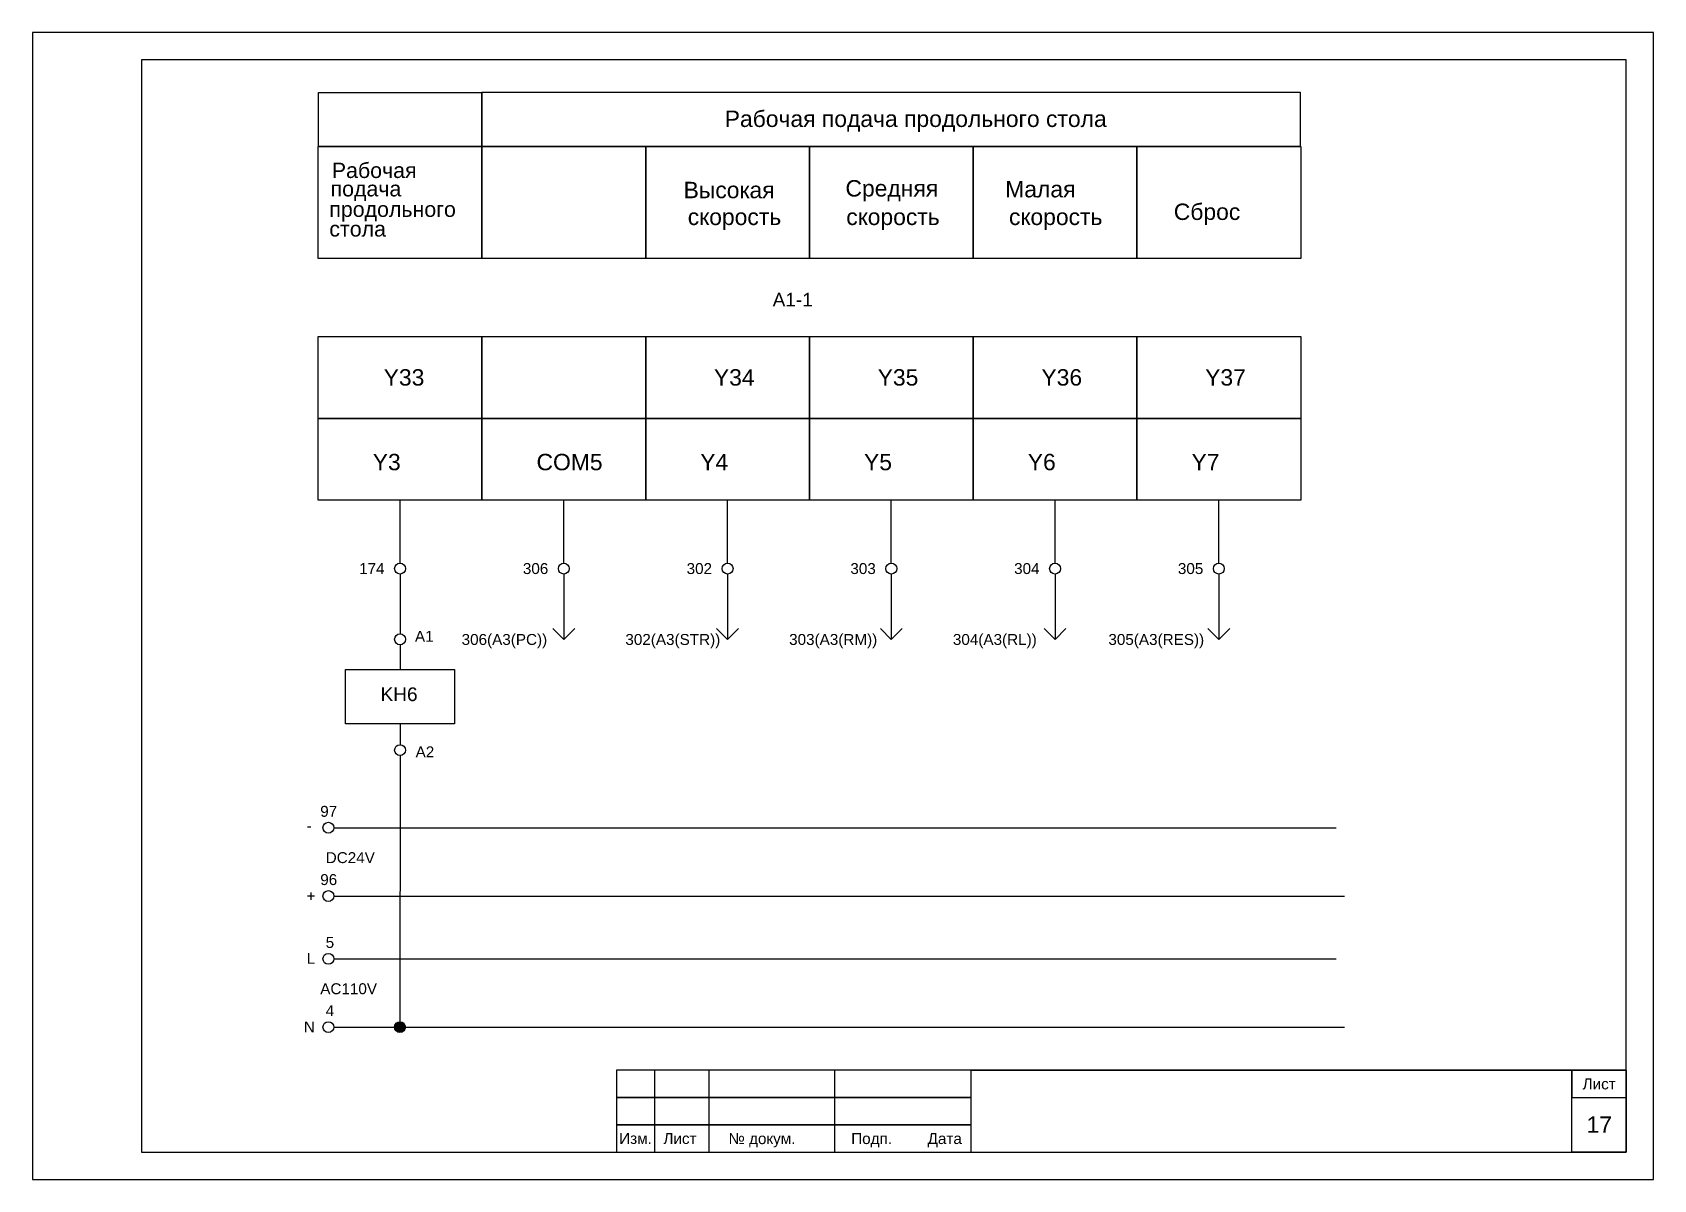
# Model space of a CAD drawing. Header units: millimetres. Extents: x 2144 to 8705, y -937 to 1906.
# Drawn here: x 5941.4 to 6238.4, y 122.6 to 332.6 of the extents above; entities that cross this region are included whole.
import ezdxf

# ---------------------------------------------------------------- set-up
doc = ezdxf.new("R2010")
doc.units = ezdxf.units.MM
for name, color, linetype, lineweight in [('Маркировка', 7, 'Continuous', 25), ('Оформление', 7, 'Continuous', 30), ('Элементы', 7, 'Continuous', 30)]:
    doc.layers.add(name, color=color, linetype=linetype, lineweight=lineweight)
doc.styles.get("Standard").update_dxf_attribs({"font": 'arial.ttf'})

msp = doc.modelspace()

# ---------------------------------------------------------------- texts
at = {"layer": 'Маркировка'}
for s, height, p in [('A1-1', 2.5, (6076.99, 282.42)), ('174', 2, (6001.23, 233.44)), ('306', 2, (6031.23, 233.44)), ('302', 2, (6061.23, 233.44)), ('303', 2, (6091.23, 233.44)), ('304', 2, (6121.23, 233.44)), ('305', 2, (6151.23, 233.44)), ('A1', 2, (6011.46, 221.04)), ('306(A3(PC))', 2, (6020.01, 220.46)), ('302(A3(STR))', 2, (6050.01, 220.46)), ('303(A3(RM))', 2, (6080.01, 220.46)), ('304(A3(RL))', 2, (6110.01, 220.46)), ('305(A3(RES))', 2, (6138.5, 220.46)), ('KH6', 2.5, (6005.15, 210.18)), ('A2', 2, (6011.58, 199.88)), ('97', 2, (5994.11, 189)), ('-', 2, (5991.61, 186.35)), ('DC24V', 2, (5995.11, 180.52)), ('96', 2, (5994.11, 176.5)), ('+', 2, (5991.61, 173.52)), ('5', 2, (5995.11, 165)), ('L', 2, (5991.61, 162.09)), ('AC110V', 2, (5994.11, 156.52)), ('4', 2, (5995.11, 152.5)), ('N', 2, (5991.11, 149.52))]:
    msp.add_text(s, height=height, dxfattribs=at).set_placement(p)
at = {"layer": 'Оформление'}
for s, height, p in [('Рабочая подача продольного стола', 3, (6068.21, 315.28)), ('Рабочая', 2.8, (5996.23, 305.94)), ('подача', 2.8, (5996, 302.57)), ('Высокая', 3, (6060.68, 302.24)), ('Средняя', 3, (6090.33, 302.55)), ('Малая', 3, (6119.6, 302.4)), ('продольного', 2.8, (5995.77, 298.82)), ('Сброс', 3, (6150.48, 298.26)), ('стола', 2.8, (5995.77, 295.22)), ('скорость', 3, (6061.44, 297.33)), ('скорость', 3, (6090.48, 297.33)), ('скорость', 3, (6120.29, 297.33)), ('Y33', 3, (6005.73, 267.94)), ('Y34', 3, (6066.23, 267.94)), ('Y35', 3, (6096.23, 267.94)), ('Y36', 3, (6126.23, 267.94)), ('Y37', 3, (6156.23, 267.94)), ('Лист', 2, (6225.38, 139.09)), ('17', 3, (6226.11, 131.15)), ('Изм.', 2, (6048.88, 129.11)), ('Лист', 2, (6056.98, 129.1)), ('№ докум.', 2, (6068.9, 129.08)), ('Подп.', 2, (6091.38, 129.09)), ('Дата', 2, (6105.38, 129.09))]:
    msp.add_text(s, height=height, dxfattribs=at).set_placement(p)
at = {"layer": 'Элементы'}
for s, p in [('Y3', (6003.73, 252.44)), ('COM5', (6033.73, 252.44)), ('Y4', (6063.73, 252.44)), ('Y5', (6093.73, 252.44)), ('Y6', (6123.73, 252.44)), ('Y7', (6153.73, 252.44))]:
    msp.add_text(s, height=3, dxfattribs=at).set_placement(p)

# ---------------------------------------------------------------- hatches: boundary and pattern name
at = {"layer": 'Элементы'}
h = msp.add_hatch(color=256, dxfattribs=at)
h.dxf.hatch_style = 1
h.paths.add_polyline_path([(6009.7, 150.49, 1), (6007.7, 150.49, 1)])

# ---------------------------------------------------------------- linework, layer by layer
at = {"layer": 'Оформление'}
for p, q in [((6233.38, 327.59), (5961.38, 327.59)), ((5961.38, 327.59), (5961.38, 127.59)), ((6233.38, 127.59), (6233.38, 327.59)), ((5961.38, 127.59), (6233.38, 127.59)), ((6048.38, 127.59), (6233.38, 127.59)), ((6048.38, 127.59), (6233.38, 127.59)), ((6048.38, 127.59), (6233.38, 127.59))]:
    msp.add_line(p, q, dxfattribs=at)
at = {"layer": 'Оформление', "lineweight": 35}
msp.add_line((6113.38, 142.59), (6233.38, 142.59), dxfattribs=at)
at = {"layer": 'Оформление'}
for points in [[(6238.38, 332.59), (5941.38, 332.59), (5941.38, 122.59), (6238.38, 122.59)], [(6023.71, 311.68), (5993.79, 311.68), (5993.79, 321.61), (6023.71, 321.61)], [(6173.62, 311.68), (6023.71, 311.68), (6023.71, 321.68), (6173.62, 321.68)], [(6023.72, 291.23), (5993.72, 291.23), (5993.72, 311.73), (6023.72, 311.73)], [(6053.73, 291.18), (6023.73, 291.18), (6023.73, 311.68), (6053.73, 311.68)], [(6083.73, 291.18), (6053.73, 291.18), (6053.73, 311.68), (6083.73, 311.68)], [(6113.73, 291.18), (6083.73, 291.18), (6083.73, 311.68), (6113.73, 311.68)], [(6143.73, 291.18), (6113.73, 291.18), (6113.73, 311.68), (6143.73, 311.68)], [(6173.73, 291.18), (6143.73, 291.18), (6143.73, 311.68), (6173.73, 311.68)], [(5993.73, 276.94), (6023.73, 276.94), (6023.73, 261.94), (5993.73, 261.94)], [(6023.73, 276.94), (6053.73, 276.94), (6053.73, 261.94), (6023.73, 261.94)], [(6053.73, 276.94), (6083.73, 276.94), (6083.73, 261.94), (6053.73, 261.94)], [(6083.73, 276.94), (6113.73, 276.94), (6113.73, 261.94), (6083.73, 261.94)], [(6113.73, 276.94), (6143.73, 276.94), (6143.73, 261.94), (6113.73, 261.94)], [(6143.73, 276.94), (6173.73, 276.94), (6173.73, 261.94), (6143.73, 261.94)], [(6048.38, 127.59), (6065.38, 127.59), (6065.36, 142.59), (6048.36, 142.59)], [(6048.38, 137.59), (6113.38, 137.59), (6113.38, 142.59), (6048.38, 142.59)], [(6048.38, 127.59), (6055.38, 127.59), (6055.38, 142.59), (6048.38, 142.59)], [(6048.38, 127.59), (6088.38, 127.59), (6088.38, 142.59), (6048.38, 142.59)], [(6233.38, 127.59), (6223.38, 127.59), (6223.38, 142.59), (6233.38, 142.59)], [(6233.38, 142.59), (6223.38, 142.59), (6223.38, 137.59), (6233.38, 137.59)], [(6048.38, 132.59), (6113.38, 132.59), (6113.38, 137.59), (6048.38, 137.59)], [(6048.38, 127.59), (6113.38, 127.59), (6113.38, 132.59), (6048.38, 132.59)]]:
    msp.add_lwpolyline(points, close=True, dxfattribs=at)
at = {"layer": 'Элементы'}
for p, q in [((6008.73, 235.44), (6008.73, 246.94)), ((6038.73, 235.44), (6038.73, 246.94)), ((6068.73, 235.44), (6068.73, 246.94)), ((6098.73, 235.44), (6098.73, 246.94)), ((6128.73, 235.44), (6128.73, 246.94)), ((6158.73, 235.44), (6158.73, 246.94)), ((6008.73, 233.44), (6008.73, 222.49)), ((6038.73, 233.44), (6038.73, 221.44)), ((6068.73, 233.44), (6068.73, 221.44)), ((6098.73, 233.44), (6098.73, 221.44)), ((6128.73, 233.44), (6128.73, 221.44)), ((6158.73, 233.44), (6158.73, 221.44)), ((6038.73, 221.44), (6036.73, 223.44)), ((6038.73, 221.44), (6040.73, 223.44)), ((6068.73, 221.44), (6066.73, 223.44)), ((6068.73, 221.44), (6070.73, 223.44)), ((6098.73, 221.44), (6096.73, 223.44)), ((6098.73, 221.44), (6100.73, 223.44)), ((6128.73, 221.44), (6126.73, 223.44)), ((6128.73, 221.44), (6130.73, 223.44)), ((6158.73, 221.44), (6156.73, 223.44)), ((6158.73, 221.44), (6160.73, 223.44)), ((6008.73, 220.49), (6008.73, 215.99)), ((6008.73, 205.99), (6008.74, 202.2)), ((6008.75, 200.2), (6008.7, 150.49)), ((5996.61, 186.99), (6180.23, 186.99)), ((5996.61, 174.49), (6181.73, 174.49)), ((5996.61, 162.99), (6180.23, 162.99)), ((5996.61, 150.49), (6181.73, 150.49))]:
    msp.add_line(p, q, dxfattribs=at)
for points in [[(6023.73, 246.94), (5993.73, 246.94), (5993.73, 261.94), (6023.73, 261.94)], [(6053.73, 246.94), (6023.73, 246.94), (6023.73, 261.94), (6053.73, 261.94)], [(6083.73, 246.94), (6053.73, 246.94), (6053.73, 261.94), (6083.73, 261.94)], [(6113.73, 246.94), (6083.73, 246.94), (6083.73, 261.94), (6113.73, 261.94)], [(6143.73, 246.94), (6113.73, 246.94), (6113.73, 261.94), (6143.73, 261.94)], [(6173.73, 246.94), (6143.73, 246.94), (6143.73, 261.94), (6173.73, 261.94)], [(5998.73, 215.99), (6018.73, 215.99), (6018.73, 205.99), (5998.73, 205.99)]]:
    msp.add_lwpolyline(points, close=True, dxfattribs=at)
for centre in [(6008.73, 234.44), (6038.73, 234.44), (6068.73, 234.44), (6098.73, 234.44), (6128.73, 234.44), (6158.73, 234.44), (6008.73, 221.49), (6008.73, 201.2), (5995.61, 186.99), (5995.61, 174.49), (5995.61, 162.99), (5995.61, 150.49), (6008.7, 150.49)]:
    msp.add_circle(centre, 1, dxfattribs=at)

msp.set_redraw_order([(e.dxf.handle, doc.entitydb.next_handle()) for e in msp.query("TEXT MTEXT ATTDEF DIMENSION ARC_DIMENSION")])  # texts and dimensions are drawn at this point

doc.saveas('drawing.dxf')
